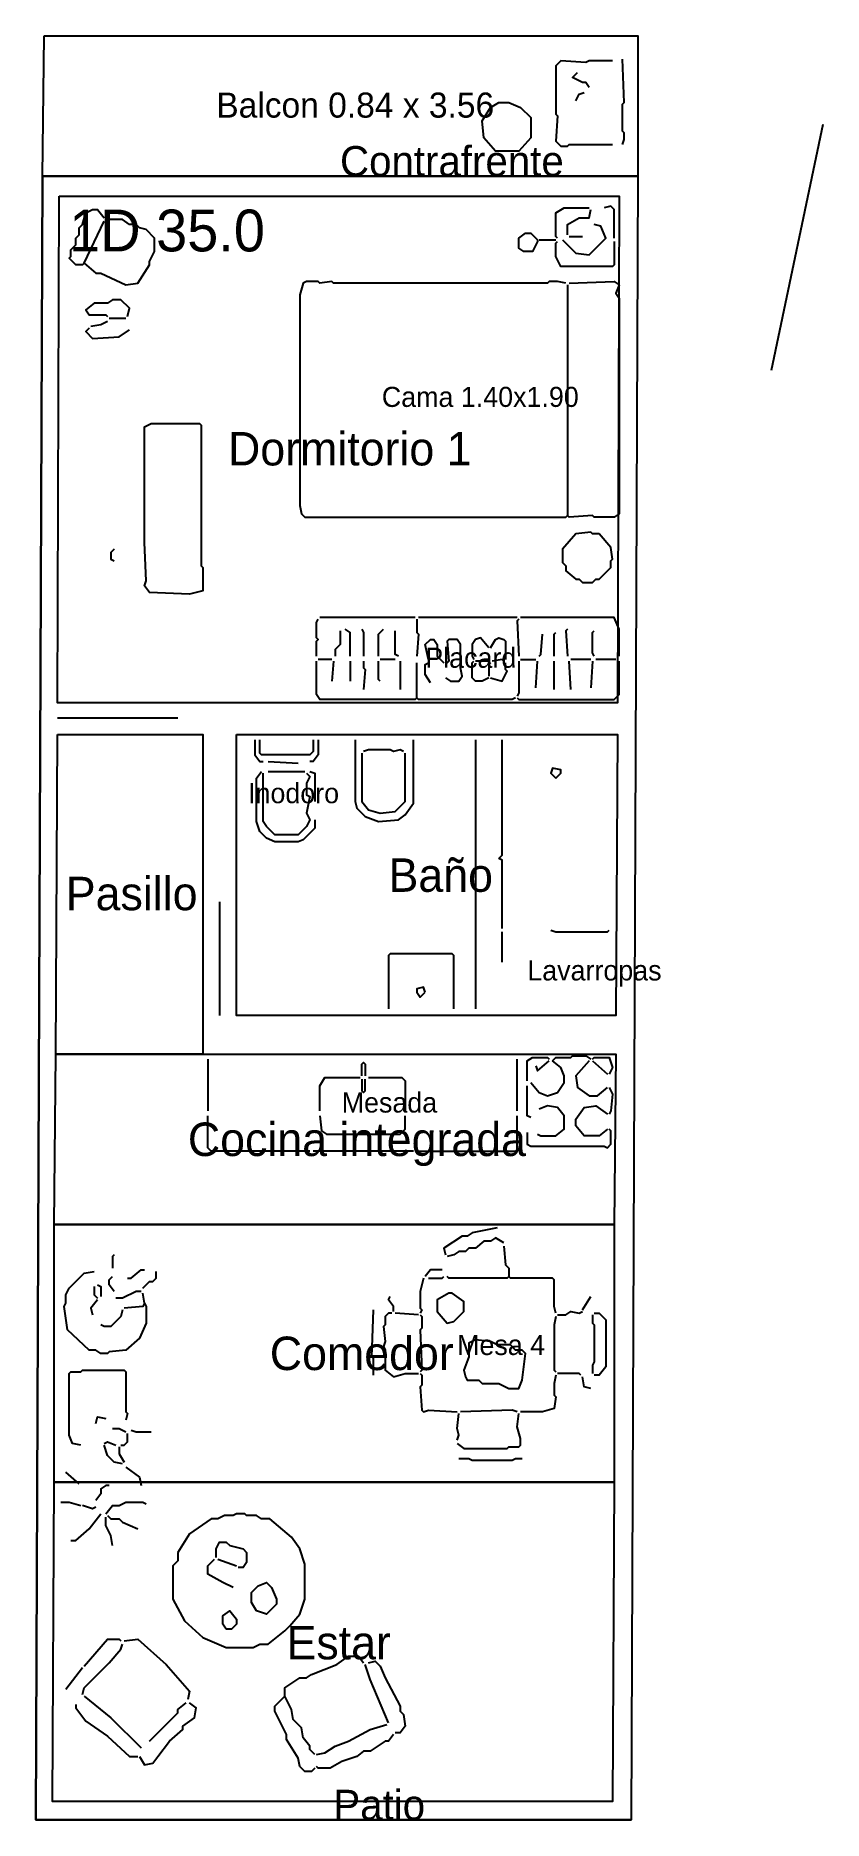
# Model space of a CAD drawing. Header units: metres. Extents: x 0 to 146, y 0 to 11.
# Drawn here: x 0 to 4.71, y 0 to 10.67 of the extents above; entities that cross this region are included whole.
import ezdxf

# ---------------------------------------------------------------- set-up
doc = ezdxf.new("R2010")
doc.units = ezdxf.units.M
for name, color, linetype in [('Trazo_Cotas', 9, 'Continuous'), ('Trazo_Entrada', 1, 'Continuous'), ('Trazo_Equipamiento', 8, 'Continuous'), ('Trazo_Estancias', 3, 'Continuous'), ('Trazo_Fachada', 30, 'Continuous'), ('Trazo_Medianeras', 8, 'Continuous'), ('Trazo_Norte', 1, 'Continuous'), ('Trazo_Puertas', 1, 'Continuous'), ('Trazo_Unidad', 7, 'Continuous'), ('Trazo_Ventanas', 5, 'Continuous')]:
    doc.layers.add(name, color=color, linetype=linetype)

msp = doc.modelspace()

# ---------------------------------------------------------------- texts
at = {"layer": 'Trazo_Cotas'}
msp.add_text('Balcon 0.84 x 3.56', height=0.15, dxfattribs=at).set_placement((1.08, 10.18))
at = {"layer": 'Trazo_Equipamiento', "color": 8}
for s, p in [('Cama 1.40x1.90', (2.07, 8.45)), ('Placard', (2.33, 6.89)), ('Inodoro', (1.27, 6.08)), ('Lavarropas', (2.94, 5.02)), ('Mesada', (1.83, 4.23)), ('Mesa 4', (2.52, 2.78))]:
    msp.add_text(s, height=0.12, dxfattribs=at).set_placement(p)
at = {"layer": 'Trazo_Estancias', "color": 5}
msp.add_text('Dormitorio 1', height=0.2, dxfattribs=at).set_placement((1.15, 8.1))
at = {"layer": 'Trazo_Estancias', "color": 4}
msp.add_text('Baño', height=0.2, dxfattribs=at).set_placement((2.11, 5.55))
at = {"layer": 'Trazo_Estancias', "color": 8}
msp.add_text('Pasillo', height=0.2, dxfattribs=at).set_placement((0.18, 5.44))
at = {"layer": 'Trazo_Estancias', "color": 30}
msp.add_text('Cocina integrada', height=0.2, dxfattribs=at).set_placement((0.91, 3.97))
at = {"layer": 'Trazo_Estancias', "color": 40}
msp.add_text('Comedor', height=0.2, dxfattribs=at).set_placement((1.4, 2.69))
at = {"layer": 'Trazo_Estancias', "color": 2}
msp.add_text('Estar', height=0.2, dxfattribs=at).set_placement((1.5, 0.96))
at = {"layer": 'Trazo_Fachada'}
for s, p in [('Contrafrente', (1.82, 9.83)), ('Patio', (1.78, 0))]:
    msp.add_text(s, height=0.18, dxfattribs=at).set_placement(p)
at = {"layer": 'Trazo_Unidad'}
msp.add_text('1D 35.0', height=0.25, dxfattribs=at).set_placement((0.2, 9.38))

# ---------------------------------------------------------------- linework, layer by layer
at = {"layer": 'Trazo_Cotas'}
msp.add_lwpolyline([(0.05, 10.67), (3.6, 10.67), (3.6, 9.83), (0.04, 9.83)], close=True, dxfattribs=at)
at = {"layer": 'Trazo_Entrada'}
msp.add_line((1.77, 0), (3.45, 0), dxfattribs=at)
at = {"layer": 'Trazo_Equipamiento', "color": 9}
for p, q in [((0.29, 9.31), (0.41, 9.56)), ((3.01, 9.45), (3.11, 9.45)), ((3.19, 9.47), (3.27, 9.47)), ((3.18, 9.18), (3.18, 7.8)), ((0.44, 8.98), (0.54, 8.98)), ((2.27, 7.19), (1.7, 7.19)), ((2.88, 7.19), (2.29, 7.19)), ((1.77, 6.94), (1.69, 6.94)), ((2.15, 6.94), (2.06, 6.94)), ((2.9, 6.94), (2.99, 6.94)), ((3.32, 6.94), (3.2, 6.94)), ((3.47, 6.94), (3.35, 6.94)), ((1.78, 6.93), (1.77, 6.81)), ((1.88, 6.93), (1.88, 6.81)), ((2.18, 6.93), (2.18, 6.76)), ((2.28, 6.71), (2.28, 6.92)), ((2.71, 6.93), (2.63, 6.93)), ((2.99, 6.77), (3, 6.93)), ((3.1, 6.76), (3.1, 6.93)), ((3.2, 6.76), (3.19, 6.93)), ((3.33, 6.93), (3.32, 6.77)), ((3.33, 4.54), (3.42, 4.46)), ((0.65, 3.09), (0.64, 3.15)), ((3.27, 3.05), (3.32, 3.13)), ((2.29, 3.02), (2.15, 3.03)), ((0.26, 2.01), (0.18, 2.08)), ((1.09, 1.56), (1.2, 1.52)), ((0.28, 0.91), (0.18, 0.78))]:
    msp.add_line(p, q, dxfattribs=at)
at = {"layer": 'Trazo_Equipamiento', "color": 8}
for p, q in [((2.63, 6.46), (2.63, 4.85)), ((1.39, 6.33), (1.57, 6.32)), ((1.39, 6.27), (1.61, 6.27)), ((2.79, 5.13), (2.79, 5.31)), ((1.03, 4.55), (1.03, 4.24)), ((2.88, 4.24), (2.88, 4.55)), ((2.26, 4), (1.66, 4))]:
    msp.add_line(p, q, dxfattribs=at)
at = {"layer": 'Trazo_Equipamiento', "color": 9}
for points in [[(3.45, 10.52), (3.31, 10.52), (3.29, 10.51), (3.14, 10.52), (3.11, 10.49), (3.11, 10.2), (3.12, 10.19), (3.11, 10.04), (3.14, 10.01), (3.18, 10.01), (3.19, 10.02), (3.45, 10.02)], [(3.51, 10.02), (3.52, 10.05), (3.52, 10.09), (3.51, 10.1), (3.51, 10.26), (3.52, 10.27), (3.51, 10.53)], [(3.31, 10.36), (3.29, 10.39), (3.27, 10.39), (3.21, 10.42), (3.24, 10.45)], [(3.23, 10.28), (3.25, 10.32), (3.28, 10.33)], [(0.29, 9.31), (0.28, 9.3), (0.24, 9.3), (0.2, 9.34), (0.21, 9.35), (0.21, 9.39), (0.24, 9.42), (0.24, 9.46), (0.26, 9.48), (0.26, 9.52), (0.28, 9.54), (0.3, 9.61), (0.34, 9.63), (0.37, 9.63), (0.41, 9.58)], [(3.12, 9.46), (3.11, 9.47), (3.11, 9.61), (3.16, 9.64), (3.31, 9.64)], [(3.18, 9.48), (3.18, 9.54), (3.25, 9.58), (3.31, 9.58), (3.32, 9.63)], [(3.46, 9.46), (3.46, 9.63), (3.44, 9.65), (3.4, 9.64)], [(0.29, 9.31), (0.36, 9.25), (0.39, 9.25), (0.54, 9.18), (0.61, 9.19), (0.68, 9.3), (0.68, 9.32), (0.71, 9.38), (0.71, 9.46), (0.66, 9.51), (0.62, 9.52), (0.6, 9.54), (0.56, 9.54), (0.52, 9.57), (0.42, 9.57)], [(3.15, 9.45), (3.23, 9.37), (3.31, 9.36), (3.41, 9.46), (3.38, 9.53), (3.34, 9.54)], [(3.46, 9.44), (3.46, 9.3), (3.45, 9.29), (3.14, 9.29), (3.11, 9.35), (3.11, 9.43), (3.12, 9.44)], [(3.17, 9.19), (3.12, 9.2), (3.07, 9.2), (3.06, 9.19), (1.78, 9.19), (1.77, 9.2), (1.7, 9.19), (1.69, 9.2), (1.62, 9.2), (1.6, 9.19), (1.58, 9.12), (1.58, 7.86), (1.59, 7.81), (1.61, 7.79), (3.17, 7.79), (3.18, 7.8)], [(3.19, 9.19), (3.46, 9.2), (3.49, 9.18), (3.47, 9.13), (3.49, 9.1), (3.49, 7.81), (3.46, 7.79), (3.34, 7.79), (3.33, 7.8), (3.19, 7.79), (3.18, 7.8)], [(0.55, 8.99), (0.56, 9.04), (0.51, 9.09), (0.46, 9.09), (0.43, 9.07), (0.35, 9.07), (0.3, 9.03), (0.32, 9), (0.42, 9), (0.43, 8.99)], [(0.32, 8.92), (0.3, 8.9), (0.34, 8.86), (0.5, 8.87), (0.56, 8.91)], [(0.43, 8.96), (0.39, 8.94), (0.33, 8.93)], [(0.47, 7.6), (0.45, 7.58), (0.45, 7.54), (0.47, 7.53)], [(1.68, 6.96), (1.68, 7.05), (1.69, 7.06), (1.68, 7.07), (1.68, 7.16), (1.69, 7.18)], [(2.28, 7.18), (2.28, 7.1), (2.29, 7.09), (2.28, 6.96)], [(2.89, 7.18), (2.88, 7.17), (2.89, 6.96)], [(3.49, 6.96), (3.49, 7.12), (3.46, 7.19), (2.9, 7.19)], [(1.82, 7.11), (1.82, 7.03), (1.79, 7), (1.79, 6.96)], [(1.88, 6.96), (1.88, 7.1), (1.85, 7.12)], [(1.95, 7.12), (1.96, 7.1), (1.96, 6.96)], [(2.05, 6.96), (2.05, 7.09), (2.08, 7.12)], [(2.17, 6.96), (2.15, 6.97), (2.15, 7.11)], [(2.35, 6.94), (2.33, 7.03), (2.36, 7.06), (2.38, 7.06), (2.4, 7.03), (2.4, 6.96), (2.44, 6.92)], [(2.45, 6.83), (2.48, 6.81), (2.53, 6.81), (2.55, 6.84), (2.54, 6.89), (2.54, 7.03), (2.52, 7.06), (2.47, 7.06), (2.46, 7.05), (2.47, 6.93), (2.45, 6.91)], [(2.71, 7.01), (2.66, 7.07), (2.63, 7.06), (2.61, 7.03), (2.61, 6.96), (2.62, 6.94)], [(2.72, 7.01), (2.75, 7.06), (2.77, 7.07), (2.8, 7.06), (2.81, 7.05), (2.81, 6.94)], [(3.01, 6.96), (3.02, 6.97), (3.03, 7.09)], [(3.1, 6.96), (3.1, 7.09), (3.11, 7.1)], [(3.18, 7.12), (3.17, 7.11), (3.18, 6.96)], [(3.34, 6.96), (3.33, 6.98), (3.33, 7.1), (3.34, 7.11)], [(2.8, 6.93), (2.79, 6.94), (2.73, 6.93)], [(2.28, 6.71), (2.27, 6.7), (1.7, 6.7), (1.68, 6.73), (1.68, 6.93)], [(1.96, 6.93), (1.96, 6.89), (1.97, 6.88), (1.96, 6.76)], [(2.06, 6.81), (2.05, 6.82), (2.05, 6.93)], [(2.36, 6.8), (2.33, 6.85), (2.33, 6.91), (2.35, 6.92)], [(2.71, 6.83), (2.67, 6.81), (2.63, 6.81), (2.61, 6.83), (2.61, 6.92), (2.62, 6.93)], [(2.72, 6.92), (2.71, 6.91), (2.71, 6.84)], [(2.72, 6.83), (2.79, 6.81), (2.82, 6.87), (2.81, 6.88), (2.81, 6.92)], [(2.88, 6.71), (2.89, 6.7), (3.46, 6.7), (3.49, 6.73), (3.49, 6.93)], [(2.89, 6.93), (2.89, 6.74), (2.88, 6.72)], [(2.87, 6.71), (2.85, 6.7), (2.29, 6.7), (2.28, 6.71)], [(2.94, 4.42), (2.94, 4.54), (2.97, 4.56), (3.06, 4.56), (3.07, 4.55)], [(2.96, 4.41), (3.01, 4.35), (3.06, 4.33), (3.12, 4.35), (3.16, 4.41), (3.16, 4.45), (3.14, 4.5), (3.09, 4.54)], [(2.99, 4.51), (3, 4.48), (3.07, 4.54)], [(3.09, 4.54), (3.11, 4.56), (3.2, 4.56), (3.21, 4.57), (3.29, 4.57), (3.32, 4.55)], [(3.31, 4.54), (3.23, 4.45), (3.24, 4.38), (3.31, 4.33), (3.36, 4.33), (3.42, 4.38)], [(3.33, 4.55), (3.34, 4.56), (3.43, 4.56), (3.45, 4.5), (3.43, 4.46)], [(2.96, 4.2), (2.94, 4.21), (2.94, 4.39)], [(3.43, 4.38), (3.45, 4.34), (3.44, 4.24), (3.43, 4.22)], [(3, 4.1), (3.02, 4.09), (3.11, 4.09), (3.16, 4.13), (3.16, 4.21), (3.12, 4.26), (3.06, 4.27), (3.01, 4.25)], [(3.42, 4.13), (3.37, 4.09), (3.28, 4.09), (3.23, 4.15), (3.23, 4.19), (3.28, 4.26), (3.35, 4.27), (3.42, 4.22)], [(2.94, 4.11), (2.94, 4.04), (2.96, 4.03), (3.4, 4.03), (3.42, 4.02), (3.44, 4.04), (3.44, 4.12), (3.43, 4.13)], [(2.76, 3.54), (2.61, 3.51), (2.58, 3.49), (2.55, 3.49), (2.44, 3.42), (2.45, 3.38)], [(2.8, 3.45), (2.75, 3.48), (2.72, 3.46), (2.68, 3.46), (2.63, 3.42), (2.59, 3.42), (2.57, 3.4), (2.53, 3.4), (2.5, 3.38), (2.46, 3.37)], [(2.8, 3.43), (2.81, 3.32), (2.83, 3.3), (2.83, 3.25)], [(0.47, 3.38), (0.46, 3.37), (0.46, 3.3)], [(0.65, 3.09), (0.66, 3.07), (0.66, 2.97), (0.62, 2.88), (0.54, 2.81), (0.44, 2.8), (0.43, 2.79), (0.39, 2.79), (0.36, 2.81), (0.32, 2.81), (0.19, 2.93), (0.17, 3.07), (0.18, 3.09), (0.18, 3.14), (0.2, 3.18), (0.29, 3.27), (0.35, 3.28)], [(0.47, 3.16), (0.44, 3.2), (0.44, 3.23), (0.46, 3.25)], [(0.55, 3.24), (0.57, 3.24), (0.63, 3.29), (0.65, 3.29)], [(0.64, 3.18), (0.68, 3.22), (0.7, 3.22), (0.72, 3.24), (0.72, 3.28)], [(2.32, 3.24), (2.3, 3.16), (2.3, 3.06), (2.31, 3.05), (2.3, 3.03)], [(2.43, 3.29), (2.36, 3.29), (2.33, 3.25)], [(2.35, 3.24), (2.43, 3.24), (2.44, 3.25)], [(2.83, 3.25), (2.82, 3.24), (2.47, 3.24), (2.46, 3.25)], [(3.11, 3.03), (3.1, 3.07), (3.1, 3.23), (3.09, 3.24), (2.84, 3.24), (2.83, 3.25)], [(0.37, 3.11), (0.33, 3.06), (0.34, 3.02)], [(0.35, 3.19), (0.35, 3.14), (0.37, 3.12)], [(0.37, 3.2), (0.39, 3.19), (0.39, 3.13)], [(0.63, 3.16), (0.6, 3.16), (0.52, 3.12), (0.48, 3.12)], [(2.14, 3.04), (2.14, 3.07), (2.11, 3.11), (2.12, 3.13)], [(0.52, 3.05), (0.51, 3.01), (0.45, 2.95), (0.41, 2.95), (0.39, 2.96)], [(0.65, 3.09), (0.64, 3.07), (0.53, 3.06)], [(2.02, 2.66), (2.02, 2.76), (2.01, 2.77), (2.02, 3.05)], [(2.13, 3.03), (2.11, 3.03), (2.09, 3.01), (2.09, 2.96), (2.08, 2.95), (2.09, 2.86), (2.08, 2.83), (2.09, 2.81), (2.09, 2.69), (2.14, 2.65)], [(2.3, 3.02), (2.31, 3.01), (2.31, 2.94), (2.3, 2.93), (2.31, 2.69), (2.3, 2.68)], [(3.11, 3.01), (3.1, 2.96), (3.1, 2.69), (3.11, 2.68)], [(3.12, 3.02), (3.17, 3.02), (3.2, 3.04), (3.25, 3.03), (3.27, 3.04)], [(3.33, 3.02), (3.33, 2.97), (3.34, 2.96), (3.34, 2.74), (3.33, 2.72), (3.33, 2.67)], [(3.34, 3.03), (3.37, 3.03), (3.41, 2.99), (3.41, 2.71), (3.37, 2.66), (3.34, 2.66)], [(0.27, 2.24), (0.22, 2.25), (0.2, 2.3), (0.2, 2.67), (0.21, 2.68), (0.27, 2.68), (0.28, 2.69), (0.53, 2.69), (0.54, 2.68), (0.54, 2.44), (0.55, 2.43), (0.54, 2.39)], [(2.14, 2.65), (2.21, 2.67), (2.29, 2.67)], [(2.3, 2.67), (2.31, 2.66), (2.31, 2.6), (2.3, 2.59), (2.31, 2.45), (2.32, 2.44), (2.35, 2.45), (2.52, 2.44)], [(3.26, 2.66), (3.25, 2.67), (3.12, 2.67)], [(3.11, 2.66), (3.1, 2.61), (3.1, 2.54), (3.11, 2.53), (3.1, 2.46), (3.03, 2.44), (2.9, 2.44)], [(3.32, 2.58), (3.28, 2.59), (3.27, 2.65)], [(0.36, 2.37), (0.37, 2.41), (0.42, 2.4)], [(2.52, 2.25), (2.56, 2.22), (2.82, 2.22), (2.83, 2.23), (2.89, 2.23), (2.9, 2.24), (2.9, 2.28), (2.88, 2.35), (2.89, 2.43)], [(2.52, 2.27), (2.53, 2.3), (2.52, 2.34), (2.53, 2.43)], [(2.88, 2.44), (2.85, 2.45), (2.54, 2.44)], [(0.41, 2.25), (0.43, 2.26), (0.48, 2.24)], [(0.46, 2.34), (0.5, 2.34), (0.54, 2.32)], [(0.51, 2.24), (0.53, 2.24), (0.55, 2.26), (0.55, 2.31)], [(0.57, 2.33), (0.6, 2.32), (0.69, 2.32)], [(0.52, 2.13), (0.47, 2.14), (0.43, 2.18), (0.41, 2.24)], [(0.5, 2.23), (0.5, 2.19), (0.53, 2.14)], [(2.91, 2.16), (2.87, 2.16), (2.85, 2.15), (2.61, 2.15), (2.59, 2.16), (2.53, 2.16)], [(0.54, 2.11), (0.62, 2.05), (0.63, 2)], [(0.44, 2), (0.42, 2), (0.39, 1.98), (0.39, 1.95), (0.36, 1.91)], [(0.15, 1.9), (0.2, 1.9), (0.27, 1.88)], [(0.21, 1.67), (0.24, 1.67), (0.32, 1.74), (0.39, 1.83)], [(0.36, 1.87), (0.34, 1.86), (0.28, 1.88)], [(0.42, 1.83), (0.46, 1.88), (0.5, 1.88), (0.54, 1.9), (0.64, 1.9), (0.66, 1.89)], [(0.43, 1.82), (0.45, 1.8), (0.5, 1.8), (0.52, 1.78), (0.61, 1.74)], [(0.46, 1.64), (0.45, 1.7), (0.42, 1.76), (0.42, 1.81)], [(1.08, 1.57), (1.08, 1.62), (1.1, 1.66), (1.14, 1.66), (1.16, 1.64), (1.24, 1.62), (1.26, 1.6), (1.26, 1.54), (1.24, 1.51), (1.21, 1.51)], [(1.18, 1.39), (1.12, 1.42), (1.03, 1.47), (1.03, 1.52), (1.07, 1.56)], [(0.29, 0.92), (0.43, 1.08), (0.5, 1.08), (0.51, 1.07)], [(0.53, 1.07), (0.61, 1.08), (0.78, 0.93), (0.92, 0.77), (0.91, 0.72)], [(0.28, 0.75), (0.29, 0.79), (0.44, 0.94), (0.51, 1.02), (0.52, 1.05)], [(1.49, 0.74), (1.49, 0.79), (1.58, 0.85), (1.62, 0.85), (1.65, 0.87), (1.8, 0.93), (1.87, 0.98), (1.93, 0.98), (1.96, 0.94)], [(2.11, 0.58), (2, 0.84), (1.97, 0.93)], [(1.99, 0.94), (2.03, 0.95), (2.06, 0.92), (2.09, 0.85), (2.18, 0.68), (2.18, 0.65), (2.2, 0.63), (2.21, 0.56), (2.18, 0.52), (2.15, 0.52)], [(0.24, 0.69), (0.24, 0.67), (0.3, 0.59), (0.43, 0.5), (0.56, 0.38), (0.61, 0.38)], [(0.29, 0.74), (0.45, 0.61), (0.63, 0.43)], [(0.62, 0.38), (0.65, 0.33), (0.7, 0.34), (0.73, 0.38), (0.8, 0.47), (0.88, 0.54), (0.88, 0.56), (0.95, 0.61), (0.96, 0.67), (0.92, 0.7)], [(0.68, 0.47), (0.85, 0.64), (0.85, 0.66), (0.9, 0.7)], [(1.67, 0.31), (1.65, 0.29), (1.61, 0.29), (1.58, 0.32), (1.57, 0.37), (1.5, 0.48), (1.5, 0.51), (1.43, 0.65), (1.43, 0.68), (1.49, 0.74)], [(1.67, 0.39), (1.64, 0.42), (1.64, 0.44), (1.6, 0.49), (1.59, 0.55), (1.54, 0.6), (1.53, 0.66), (1.49, 0.74)], [(1.68, 0.39), (1.73, 0.4), (1.79, 0.44), (1.87, 0.47), (2, 0.54), (2.1, 0.57)], [(2.14, 0.51), (2.11, 0.47), (2.09, 0.47), (2, 0.41), (1.96, 0.41), (1.92, 0.38), (1.83, 0.35), (1.76, 0.31), (1.69, 0.31), (1.68, 0.32)]]:
    msp.add_lwpolyline(points, dxfattribs=at)
for points in [[(2.67, 10.16), (2.72, 10.24), (2.77, 10.27), (2.83, 10.27), (2.9, 10.24), (2.96, 10.18), (2.96, 10.06), (2.89, 9.98), (2.75, 9.98), (2.68, 10.06)], [(3, 9.44), (2.97, 9.38), (2.92, 9.38), (2.89, 9.4), (2.89, 9.46), (2.93, 9.49), (2.96, 9.49), (3, 9.45)], [(0.65, 7.64), (0.65, 8.33), (0.69, 8.35), (0.98, 8.35), (0.99, 8.34), (0.99, 7.5), (1, 7.49), (1, 7.35), (0.92, 7.33), (0.68, 7.34), (0.65, 7.38), (0.66, 7.41)], [(3.37, 7.69), (3.33, 7.69), (3.32, 7.7), (3.23, 7.69), (3.15, 7.6), (3.15, 7.52), (3.17, 7.5), (3.17, 7.47), (3.23, 7.42), (3.25, 7.42), (3.27, 7.4), (3.33, 7.4), (3.35, 7.42), (3.37, 7.42), (3.44, 7.49), (3.44, 7.53), (3.45, 7.54), (3.44, 7.61)], [(2.49, 3.15), (2.47, 3.15), (2.4, 3.11), (2.4, 3.04), (2.46, 2.97), (2.5, 2.98), (2.56, 3.04), (2.56, 3.1)], [(2.91, 2.81), (2.87, 2.81), (2.84, 2.84), (2.76, 2.84), (2.72, 2.86), (2.63, 2.87), (2.59, 2.85), (2.59, 2.77), (2.56, 2.69), (2.57, 2.65), (2.58, 2.63), (2.65, 2.63), (2.67, 2.61), (2.77, 2.61), (2.83, 2.58), (2.89, 2.58), (2.91, 2.63), (2.93, 2.79)], [(1.49, 1.13), (1.52, 1.16), (1.58, 1.23), (1.61, 1.32), (1.61, 1.53), (1.58, 1.62), (1.53, 1.69), (1.4, 1.8), (1.35, 1.8), (1.32, 1.82), (1.26, 1.82), (1.25, 1.83), (1.2, 1.83), (1.18, 1.82), (1.13, 1.82), (1.09, 1.8), (1.05, 1.8), (0.92, 1.71), (0.85, 1.6), (0.85, 1.55), (0.82, 1.52), (0.82, 1.32), (0.89, 1.19), (1, 1.09), (1.14, 1.03), (1.3, 1.03), (1.34, 1.05), (1.39, 1.05)], [(1.33, 1.4), (1.38, 1.42), (1.41, 1.39), (1.44, 1.32), (1.44, 1.29), (1.38, 1.23), (1.32, 1.25), (1.29, 1.3), (1.29, 1.36)], [(1.14, 1.14), (1.12, 1.17), (1.12, 1.22), (1.16, 1.25), (1.2, 1.2), (1.2, 1.17), (1.17, 1.14)]]:
    msp.add_lwpolyline(points, close=True, dxfattribs=at)
at = {"layer": 'Trazo_Equipamiento', "color": 8}
for points in [[(1.31, 6.46), (1.31, 6.37), (1.34, 6.33), (1.36, 6.33)], [(1.66, 6.46), (1.66, 6.39), (1.64, 6.37), (1.35, 6.37), (1.34, 6.38), (1.34, 6.46)], [(1.69, 6.46), (1.69, 6.37), (1.66, 6.33), (1.64, 6.33)], [(1.91, 6.46), (1.91, 6.09), (1.92, 6.05), (1.97, 6), (2.05, 5.97), (2.17, 5.98), (2.21, 6.01), (2.26, 6.08), (2.26, 6.46)], [(2.77, 5.75), (2.79, 5.77), (2.79, 6.46)], [(1.95, 6.38), (1.95, 6.09), (1.99, 6.04), (2.06, 6.02), (2.15, 6.03), (2.21, 6.09), (2.21, 6.38)], [(2.2, 6.39), (2.18, 6.4), (2.14, 6.39), (2.12, 6.4), (1.99, 6.4), (1.96, 6.39)], [(1.67, 5.98), (1.67, 5.93), (1.6, 5.86), (1.57, 5.85), (1.43, 5.85), (1.38, 5.87), (1.34, 5.91), (1.32, 5.97), (1.32, 6.23), (1.35, 6.27)], [(1.62, 6.26), (1.64, 6.24), (1.62, 6.2), (1.62, 6.13), (1.64, 6.12), (1.62, 6.02), (1.64, 5.98), (1.62, 5.94), (1.57, 5.89), (1.43, 5.89), (1.38, 5.94), (1.36, 5.97), (1.36, 6.26)], [(1.64, 6.27), (1.67, 6.26), (1.67, 6.09)], [(2.79, 5.33), (2.79, 5.74), (2.77, 5.75)], [(3.08, 5.32), (3.11, 5.31), (3.42, 5.31), (3.43, 5.32)], [(2.5, 4.85), (2.5, 5.17), (2.49, 5.18), (2.12, 5.18), (2.11, 5.17), (2.11, 4.85)], [(1.95, 4.45), (1.95, 4.52), (1.96, 4.53), (1.97, 4.52), (1.97, 4.45)], [(1.7, 4.24), (1.7, 4.39), (1.73, 4.44), (1.94, 4.44)], [(1.95, 4.43), (1.95, 4.36), (1.96, 4.35), (1.97, 4.36), (1.97, 4.43)], [(1.99, 4.44), (2.19, 4.44), (2.21, 4.42), (2.21, 4.24)], [(1.64, 4), (1.05, 4), (1.03, 4.02), (1.03, 4.21)], [(1.7, 4.21), (1.71, 4.12), (1.74, 4.1), (2.18, 4.1), (2.21, 4.13), (2.21, 4.21)], [(2.28, 4), (2.87, 4), (2.88, 4.01), (2.88, 4.21)]]:
    msp.add_lwpolyline(points, dxfattribs=at)
for points in [[(3.11, 6.23), (3.14, 6.26), (3.14, 6.28), (3.09, 6.29), (3.08, 6.26)], [(2.33, 4.95), (2.32, 4.98), (2.28, 4.97), (2.28, 4.95), (2.3, 4.92)]]:
    msp.add_lwpolyline(points, close=True, dxfattribs=at)
at = {"layer": 'Trazo_Estancias', "color": 5}
msp.add_lwpolyline([(0.14, 9.71), (3.49, 9.71), (3.48, 6.68), (0.13, 6.68)], close=True, dxfattribs=at)
at = {"layer": 'Trazo_Estancias', "color": 8}
msp.add_lwpolyline([(0.13, 6.49), (1, 6.49), (1, 4.58), (0.12, 4.58)], close=True, dxfattribs=at)
at = {"layer": 'Trazo_Estancias', "color": 4}
msp.add_lwpolyline([(1.2, 6.49), (3.48, 6.49), (3.47, 4.81), (1.2, 4.81)], close=True, dxfattribs=at)
at = {"layer": 'Trazo_Estancias', "color": 30}
msp.add_lwpolyline([(0.12, 4.58), (3.47, 4.58), (3.46, 3.56), (0.11, 3.56)], close=True, dxfattribs=at)
at = {"layer": 'Trazo_Estancias', "color": 40}
msp.add_lwpolyline([(0.11, 3.56), (3.46, 3.56), (3.46, 2.02), (0.11, 2.02)], close=True, dxfattribs=at)
at = {"layer": 'Trazo_Estancias', "color": 2}
msp.add_lwpolyline([(0.11, 2.02), (3.46, 2.02), (3.45, 0.11), (0.1, 0.11)], close=True, dxfattribs=at)
at = {"layer": 'Trazo_Fachada'}
for p, q in [((0.04, 9.83), (3.6, 9.83)), ((0, 0), (3.56, 0))]:
    msp.add_line(p, q, dxfattribs=at)
at = {"layer": 'Trazo_Medianeras'}
msp.add_line((0.04, 9.83), (0, 0), dxfattribs=at)
at = {"layer": 'Trazo_Norte'}
msp.add_line((4.4, 8.67), (4.71, 10.14), dxfattribs=at)
at = {"layer": 'Trazo_Puertas'}
for p, q in [((0.13, 6.59), (0.85, 6.59)), ((1.1, 5.49), (1.1, 4.81))]:
    msp.add_line(p, q, dxfattribs=at)
at = {"layer": 'Trazo_Unidad'}
msp.add_lwpolyline([(0.04, 9.83), (3.6, 9.83), (3.56, 0), (0, 0)], close=True, dxfattribs=at)
at = {"layer": 'Trazo_Ventanas'}
for p, q in [((0.14, 9.83), (3.49, 9.83)), ((0.1, 0), (1.77, 0))]:
    msp.add_line(p, q, dxfattribs=at)

msp.set_redraw_order([(e.dxf.handle, doc.entitydb.next_handle()) for e in msp.query("TEXT MTEXT ATTDEF DIMENSION ARC_DIMENSION")])  # texts and dimensions are drawn at this point

doc.saveas('drawing.dxf')
